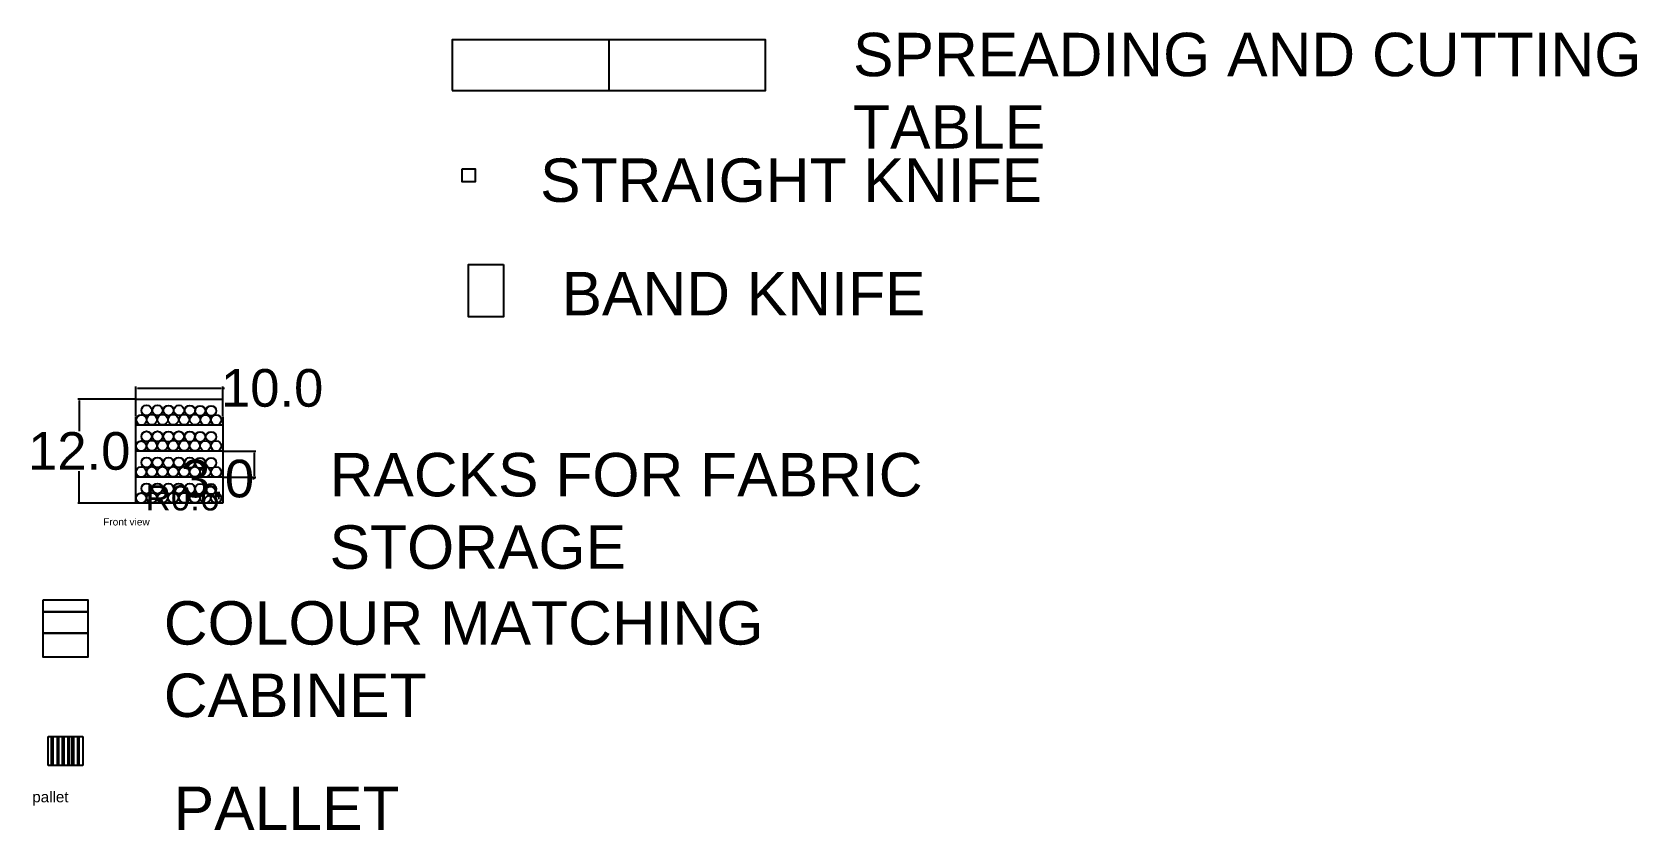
# Model space of a CAD drawing. Header units: feet. Extents: x 3249 to 3709, y 2501 to 2669.
# Drawn here: x 3523.9 to 3708.7, y 2543.9 to 2635.7 of the extents above; entities that cross this region are included whole.
import ezdxf

# ---------------------------------------------------------------- set-up
doc = ezdxf.new("R2010")
doc.units = ezdxf.units.FT
doc.header["$MEASUREMENT"] = 0
doc.styles.get("Standard").update_dxf_attribs({"font": 'arial.ttf'})
doc.dimstyles.get("Standard").update_dxf_attribs({"dimtxt": 0.052, "dimasz": 0.18, "dimexe": 0.18, "dimexo": 0.0625, "dimgap": 0.09, "dimtad": 0, "dimtih": 1, "dimtoh": 1, "dimdec": 1, "dimzin": 0, "dimdsep": 46, "dimtxsty": 'Standard', "dimcen": 0.09, "dimadec": 0, "dimazin": 0, "dimtfac": 1, "dimtdec": 1, "dimtofl": 0, "dimtmove": 0, "dimatfit": 3, "dimfxl": 1, "dimtolj": 1, "dimtzin": 0, "dimarcsym": 0})

msp = doc.modelspace()

# ---------------------------------------------------------------- texts
at = {"attachment_point": 1}
for s, width, insert, char_height in [('SPREADING AND CUTTING TABLE', 104.5038, (3618.44, 2635.64), 5), ('STRAIGHT KNIFE', 87.714, (3582.39, 2621.17), 5), ('BAND KNIFE', 87.714, (3584.86, 2608.11), 5), ('RACKS FOR FABRIC STORAGE ', 87.714, (3558.14, 2587.26), 5), ('Front view', 303.0329, (3532.06, 2579.74), 0.833), ('COLOUR MATCHING CABINET', 87.714, (3539.05, 2570.19), 5), ('pallet', 305.1881, (3523.9, 2548.28), 1.25), ('PALLET', 87.714, (3540.19, 2548.85), 5)]:
    msp.add_mtext_dynamic_manual_height_columns(s, width=width, gutter_width=1, heights=[0], dxfattribs=dict(at, insert=insert, char_height=char_height))

# ---------------------------------------------------------------- blocks, each defined once
blk = doc.blocks.new('*D3')
at = {"color": 0, "lineweight": -2, "transparency": 16777216}
blk.add_line((3545.3, 2582.06), (3545.48, 2582.06), dxfattribs=at)
at = {"color": 0, "transparency": 16777216}
blk.add_solid([(3545.48, 2582.09), (3545.48, 2582.03), (3545.66, 2582.06)], dxfattribs=at)
at = {"color": 0, "transparency": 16777216, "insert": (3541.2, 2582.06), "char_height": 0.052, "attachment_point": 5}
blk.add_mtext('\\A1;{\\H55.556x;R0.6}', dxfattribs=at)
blk = doc.blocks.new('*D6')
at = {"color": 0, "lineweight": -2, "transparency": 16777216}
for p, q in [((3535.84, 2591.52), (3535.84, 2594.9)), ((3536.02, 2594.72), (3545.66, 2594.72)), ((3545.84, 2591.52), (3545.84, 2594.9)), ((3545.84, 2594.72), (3546.02, 2594.72))]:
    blk.add_line(p, q, dxfattribs=at)
at = {"color": 0, "transparency": 16777216}
for points in [[(3536.02, 2594.75), (3536.02, 2594.69), (3535.84, 2594.72)], [(3545.66, 2594.75), (3545.66, 2594.69), (3545.84, 2594.72)]]:
    blk.add_solid(points, dxfattribs=at)
at = {"color": 0, "transparency": 16777216, "insert": (3551.53, 2594.72), "char_height": 0.052, "attachment_point": 5}
blk.add_mtext('\\A1;{\\H83.333x;10.0}', dxfattribs=at)
blk = doc.blocks.new('*D7')
at = {"color": 0, "lineweight": -2, "transparency": 16777216}
for p, q in [((3535.78, 2593.46), (3529.13, 2593.46)), ((3529.31, 2593.28), (3529.31, 2589.76)), ((3529.31, 2581.64), (3529.31, 2585.15)), ((3535.78, 2581.46), (3529.13, 2581.46))]:
    blk.add_line(p, q, dxfattribs=at)
at = {"color": 0, "transparency": 16777216}
for points in [[(3529.28, 2593.28), (3529.34, 2593.28), (3529.31, 2593.46)], [(3529.28, 2581.64), (3529.34, 2581.64), (3529.31, 2581.46)]]:
    blk.add_solid(points, dxfattribs=at)
at = {"color": 0, "transparency": 16777216, "insert": (3529.31, 2587.46), "char_height": 0.052, "attachment_point": 5}
blk.add_mtext('\\A1;{\\H83.333x;12.0}', dxfattribs=at)
blk = doc.blocks.new('*D8')
at = {"color": 0, "lineweight": -2, "transparency": 16777216}
for p, q in [((3545.91, 2587.46), (3549.63, 2587.46)), ((3549.45, 2587.28), (3549.45, 2584.64)), ((3545.91, 2584.46), (3549.63, 2584.46)), ((3549.45, 2584.28), (3549.27, 2584.28)), ((3549.45, 2584.46), (3549.45, 2584.28))]:
    blk.add_line(p, q, dxfattribs=at)
at = {"color": 0, "transparency": 16777216}
for points in [[(3549.42, 2587.28), (3549.48, 2587.28), (3549.45, 2587.46)], [(3549.42, 2584.64), (3549.48, 2584.64), (3549.45, 2584.46)]]:
    blk.add_solid(points, dxfattribs=at)
at = {"color": 0, "transparency": 16777216, "insert": (3545.24, 2584.28), "char_height": 0.052, "attachment_point": 5}
blk.add_mtext('\\A1;{\\H83.333x;3.0}', dxfattribs=at)

# ---------------------------------------------------------------- dimensions: what is measured, and where the dimension line sits
dim = msp.add_linear_dim(base=(3545.84, 2594.72), p1=(3535.84, 2591.46), p2=(3545.84, 2591.46), text='{\\H83.333x;<>}', dimstyle='Standard')
dim.commit()
dim.dimension.update_dxf_attribs({"geometry": '*D6', "text_midpoint": (3551.53, 2594.72)})
dim = msp.add_linear_dim(base=(3529.31, 2581.46), p1=(3535.84, 2593.46), p2=(3535.84, 2581.46), angle=90, text='{\\H83.333x;<>}', dimstyle='Standard')
dim.commit()
dim.dimension.update_dxf_attribs({"geometry": '*D7', "text_midpoint": (3529.31, 2587.46), "dimtype": 160})
dim = msp.add_linear_dim(base=(3549.45, 2584.46), p1=(3545.84, 2587.46), p2=(3545.84, 2584.46), angle=90, text='{\\H83.333x;<>}', dimstyle='Standard')
dim.commit()
dim.dimension.update_dxf_attribs({"geometry": '*D8', "text_midpoint": (3545.24, 2584.28)})
dim = msp.add_radius_dim(center=(3545.07, 2582.06), mpoint=(3545.66, 2582.06), text='{\\H55.556x;<>}', dimstyle='Standard')
dim.commit()
dim.dimension.update_dxf_attribs({"geometry": '*D3', "text_midpoint": (3541.2, 2582.06), "dimtype": 164})

# ---------------------------------------------------------------- linework, layer by layer
for p, q in [((3590.32, 2634.82), (3590.32, 2628.98)), ((3535.84, 2593.46), (3545.84, 2593.46)), ((3535.84, 2581.46), (3535.84, 2591.46)), ((3545.86, 2590.46), (3535.86, 2590.46)), ((3545.84, 2591.46), (3545.84, 2581.46)), ((3545.84, 2587.46), (3535.84, 2587.46)), ((3545.84, 2584.46), (3535.84, 2584.46)), ((3545.84, 2581.46), (3535.84, 2581.46)), ((3525.72, 2554.6), (3529.72, 2554.6)), ((3525.72, 2551.27), (3525.72, 2554.6)), ((3529.72, 2554.6), (3529.72, 2551.27)), ((3529.72, 2551.27), (3525.72, 2551.27))]:
    msp.add_line(p, q)
at = {"linetype": 'ByBlock'}
for p, q in [((3526.13, 2551.27), (3526.13, 2554.6)), ((3526.31, 2551.27), (3526.31, 2554.6)), ((3526.76, 2554.6), (3526.76, 2551.27)), ((3526.91, 2554.6), (3526.91, 2551.27)), ((3527.38, 2551.27), (3527.38, 2554.6)), ((3527.56, 2551.27), (3527.56, 2554.6)), ((3528.01, 2554.6), (3528.01, 2551.27)), ((3528.16, 2554.6), (3528.16, 2551.27)), ((3528.5, 2551.27), (3528.5, 2554.6)), ((3528.68, 2551.27), (3528.68, 2554.6)), ((3529.12, 2554.6), (3529.12, 2551.27)), ((3529.28, 2554.6), (3529.28, 2551.27))]:
    msp.add_line(p, q, dxfattribs=at)
for points in [[(3572.28, 2628.98), (3608.36, 2628.98), (3608.36, 2634.82), (3572.28, 2634.82)], [(3573.41, 2619.98), (3574.91, 2619.98), (3574.91, 2618.48), (3573.41, 2618.48)], [(3578.16, 2608.95), (3578.16, 2602.95), (3574.16, 2602.95), (3574.16, 2608.95)], [(3525.17, 2570.35), (3530.29, 2570.35), (3530.29, 2568.97), (3525.17, 2568.97)], [(3525.17, 2568.97), (3530.29, 2568.97), (3530.29, 2566.49), (3525.17, 2566.49)], [(3525.17, 2566.49), (3530.29, 2566.49), (3530.29, 2563.74), (3525.17, 2563.74)]]:
    msp.add_lwpolyline(points, close=True)
for centre in [(3536.47, 2591.06), (3537.07, 2592.16), (3537.68, 2591.09), (3538.33, 2592.16), (3538.91, 2591.09), (3539.59, 2592.14), (3540.14, 2591.09), (3540.8, 2592.16), (3541.4, 2591.09), (3542.06, 2592.14), (3542.64, 2591.09), (3543.24, 2592.11), (3543.85, 2591.06), (3544.5, 2592.11), (3545.08, 2591.06), (3537.06, 2589.16), (3538.32, 2589.16), (3539.58, 2589.14), (3540.79, 2589.16), (3542.05, 2589.14), (3543.23, 2589.11), (3544.49, 2589.11), (3536.45, 2588.05), (3537.66, 2588.09), (3538.9, 2588.09), (3540.13, 2588.09), (3541.39, 2588.09), (3542.62, 2588.09), (3543.83, 2588.06), (3545.07, 2588.06), (3537.06, 2586.16), (3538.32, 2586.16), (3539.58, 2586.14), (3540.79, 2586.16), (3542.05, 2586.14), (3543.23, 2586.11), (3544.49, 2586.11), (3536.45, 2585.06), (3537.66, 2585.09), (3538.9, 2585.09), (3540.13, 2585.09), (3541.39, 2585.09), (3542.62, 2585.09), (3543.83, 2585.06), (3545.07, 2585.06), (3536.45, 2582.06), (3537.06, 2583.16), (3537.66, 2582.09), (3538.32, 2583.16), (3538.9, 2582.09), (3539.58, 2583.14), (3540.13, 2582.09), (3540.79, 2583.16), (3541.39, 2582.09), (3542.05, 2583.14), (3542.62, 2582.09), (3543.23, 2583.11), (3543.83, 2582.06), (3544.49, 2583.11), (3545.07, 2582.06)]:
    msp.add_circle(centre, 0.592)

msp.set_redraw_order([(e.dxf.handle, doc.entitydb.next_handle()) for e in msp.query("TEXT MTEXT ATTDEF DIMENSION ARC_DIMENSION")])  # texts and dimensions are drawn at this point

doc.saveas('drawing.dxf')
